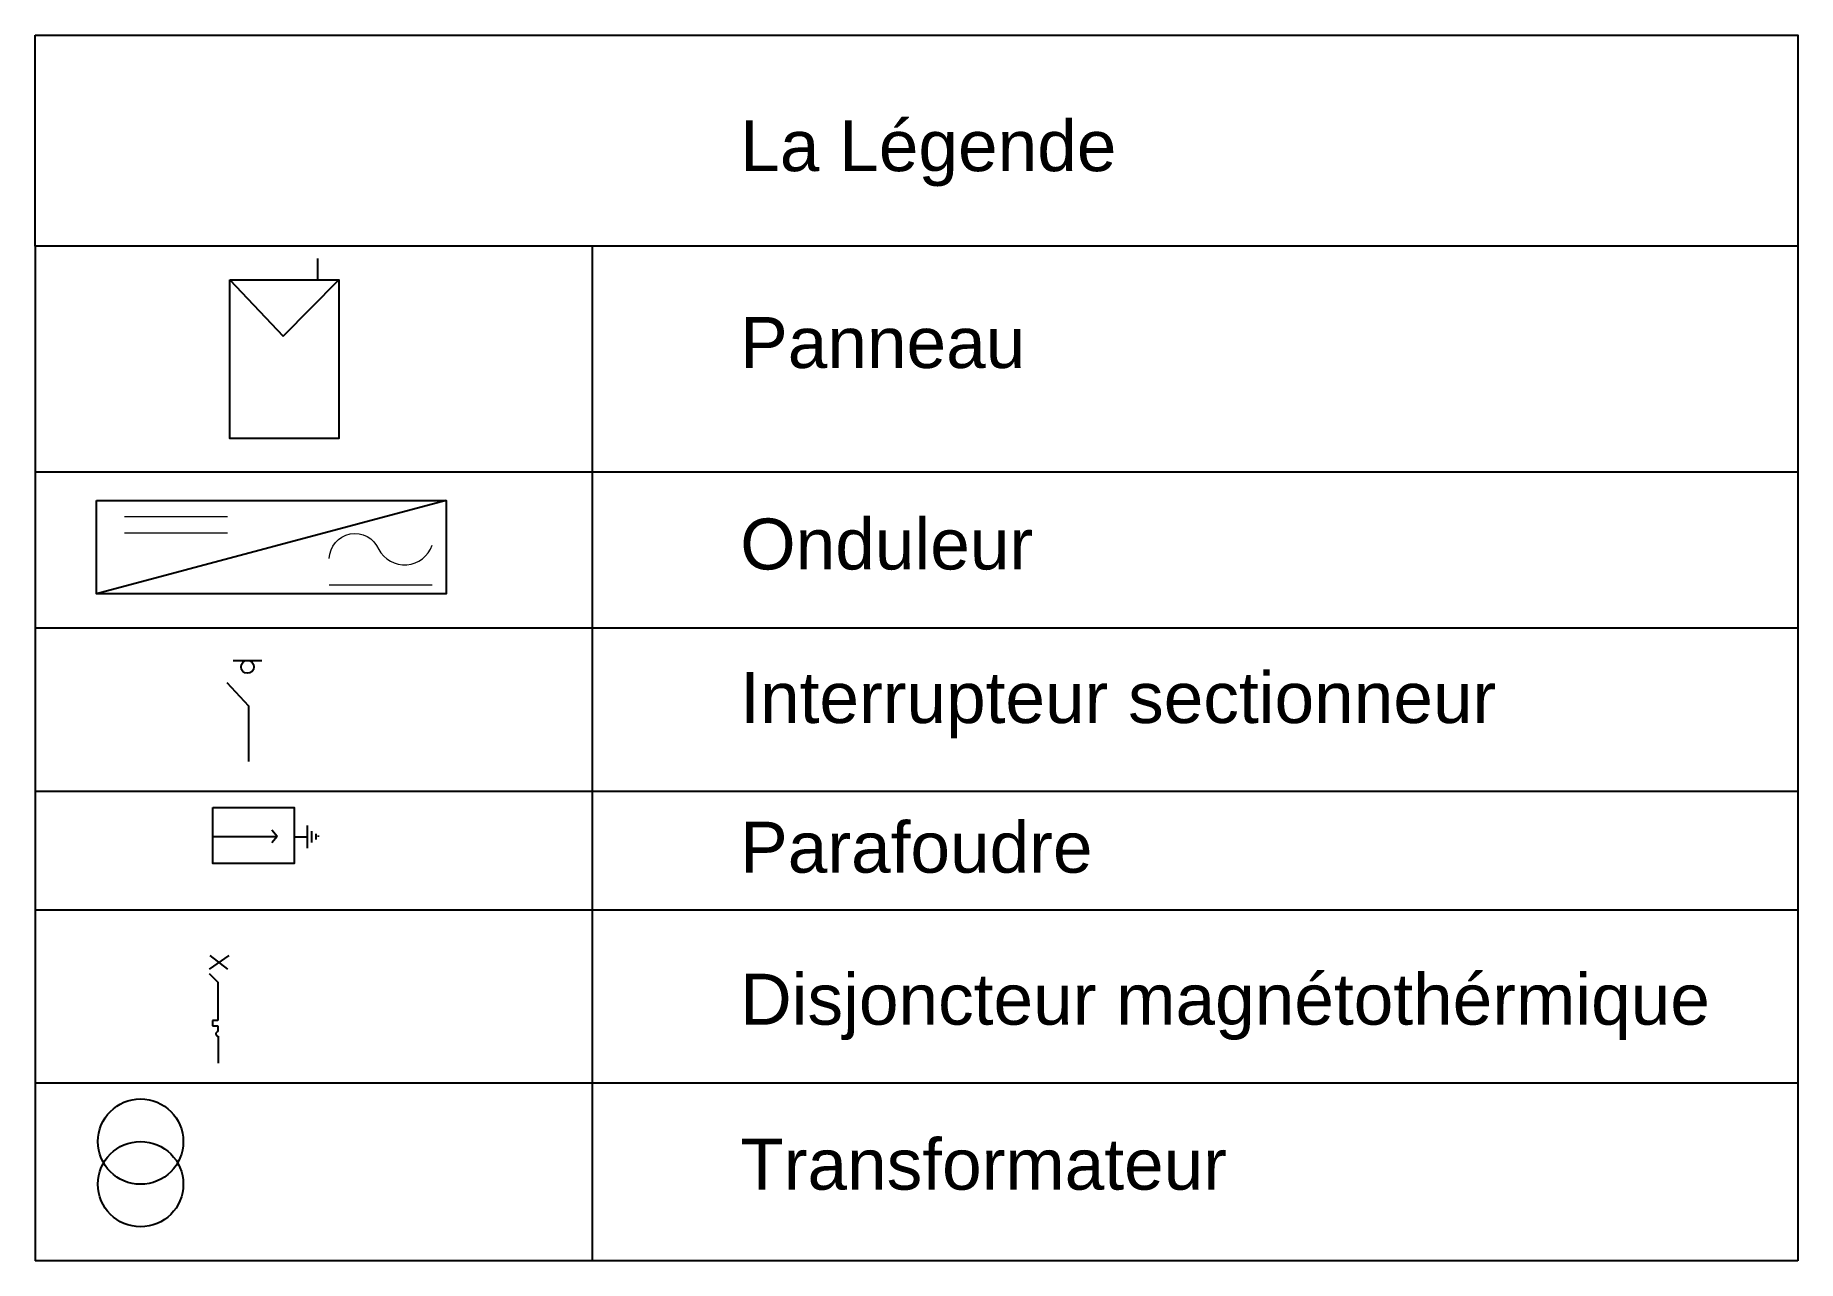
# Model space of a CAD drawing. Header units: inches. Extents: x 9190 to 83177, y 6945 to 19665.
# Drawn here: x 71005 to 83177, y 10337 to 18804 of the extents above; entities that cross this region are included whole.
import ezdxf

# ---------------------------------------------------------------- set-up
doc = ezdxf.new("R2010")
doc.units = ezdxf.units.IN
doc.header["$MEASUREMENT"] = 0
doc.layers.add('PDF2_Geometry', color=7, linetype='Continuous', true_color=0x2676ba)
doc.styles.get("Standard").update_dxf_attribs({"font": 'arial.ttf'})

msp = doc.modelspace()

# ---------------------------------------------------------------- texts
at = {"color": 4, "insert": (75874, 18217), "char_height": 352, "attachment_point": 1}
msp.add_mtext_dynamic_manual_height_columns('La Légende', width=164944.1, gutter_width=1760, heights=[0], dxfattribs=at)
at = {"attachment_point": 1}
for s, insert, char_height in [('Panneau', (75874, 16857), 352), ('Onduleur', (75874, 15465), 352), ('Interrupteur sectionneur', (75874, 14404), 352.03), ('Parafoudre', (75874, 13370), 352), ('Disjoncteur magnétothérmique', (75874, 12320), 352.03), ('Transformateur', (75874, 11180), 352.03)]:
    msp.add_mtext_dynamic_manual_height_columns(s, width=164944.1, gutter_width=1760, heights=[0], dxfattribs=dict(at, insert=insert, char_height=char_height))

# ---------------------------------------------------------------- linework, layer by layer
for p, q in [((71005, 17346), (71005, 10337)), ((74853, 10337), (74853, 17346)), ((83177, 17346), (83177, 10337)), ((72348, 17114), (72718, 16724)), ((72718, 16724), (73101, 17114)), ((83177, 15786), (71005, 15786)), ((73842, 15590), (71429, 14944)), ((83177, 14708), (71005, 14708)), ((72371, 14484), (72471, 14484)), ((72471, 14484), (72571, 14484)), ((72328, 14332), (72477, 14172)), ((72477, 14172), (72477, 13786)), ((83177, 13580), (71005, 13580)), ((83177, 12759), (71005, 12759)), ((72343, 12445), (72206, 12351)), ((72211, 12445), (72332, 12351)), ((72206, 12321), (72267, 12262)), ((72267, 12262), (72267, 11996)), ((72267, 11996), (72230, 11996)), ((72230, 11996), (72230, 11960)), ((72230, 11960), (72267, 11960)), ((72267, 11960), (72267, 11920)), ((72268, 11889), (72268, 11701)), ((83177, 11563), (71005, 11563)), ((83177, 10337), (71005, 10337))]:
    msp.add_line(p, q)
at = {"color": 242, "true_color": 0xcd2027}
msp.add_line((72955, 17262), (72955, 17114), dxfattribs=at)
at = {"color": 3}
for p, q in [((72232, 13268), (72677, 13268)), ((72677, 13268), (72639, 13312)), ((72677, 13268), (72639, 13224)), ((72885, 13266), (72885, 13345)), ((72915, 13266), (72915, 13305)), ((72946, 13266), (72946, 13286)), ((72962, 13266), (72962, 13276)), ((72794, 13266), (72885, 13266)), ((72885, 13188), (72885, 13266)), ((72915, 13227), (72915, 13266)), ((72946, 13247), (72946, 13266))]:
    msp.add_line(p, q, dxfattribs=at)
for points in [[(71005, 18804), (83177, 18804), (83177, 17346), (71005, 17346)], [(72348, 17114), (73101, 17114), (73101, 16019), (72348, 16019)], [(71429, 15590), (73842, 15590), (73842, 14944), (71429, 14944)]]:
    msp.add_lwpolyline(points, close=True)
at = {"color": 7}
msp.add_lwpolyline([(72232, 13469), (72794, 13469), (72794, 13082), (72232, 13082)], close=True, dxfattribs=at)
for centre, radius in [((72471, 14440), 44.3), ((71733, 11160), 295), ((71733, 10866), 295)]:
    msp.add_circle(centre, radius)
msp.add_arc((72268, 11904), 15.7, 92.8678, 272.8678)
at = {"layer": 'PDF2_Geometry', "color": 7, "lineweight": 0}
for points in [[(71621, 15478), (72332, 15478)], [(71621, 15366), (72332, 15366)], [(73036, 15007), (73746, 15007)]]:
    msp.add_lwpolyline(points, dxfattribs=at)
msp.add_lwpolyline([(73036, 15188, -0.81134), (73377, 15252, 0.653005), (73746, 15281)], format="xyb", dxfattribs=at)

msp.set_redraw_order([(e.dxf.handle, doc.entitydb.next_handle()) for e in msp.query("TEXT MTEXT ATTDEF DIMENSION ARC_DIMENSION")])  # texts and dimensions are drawn at this point

doc.saveas('drawing.dxf')
